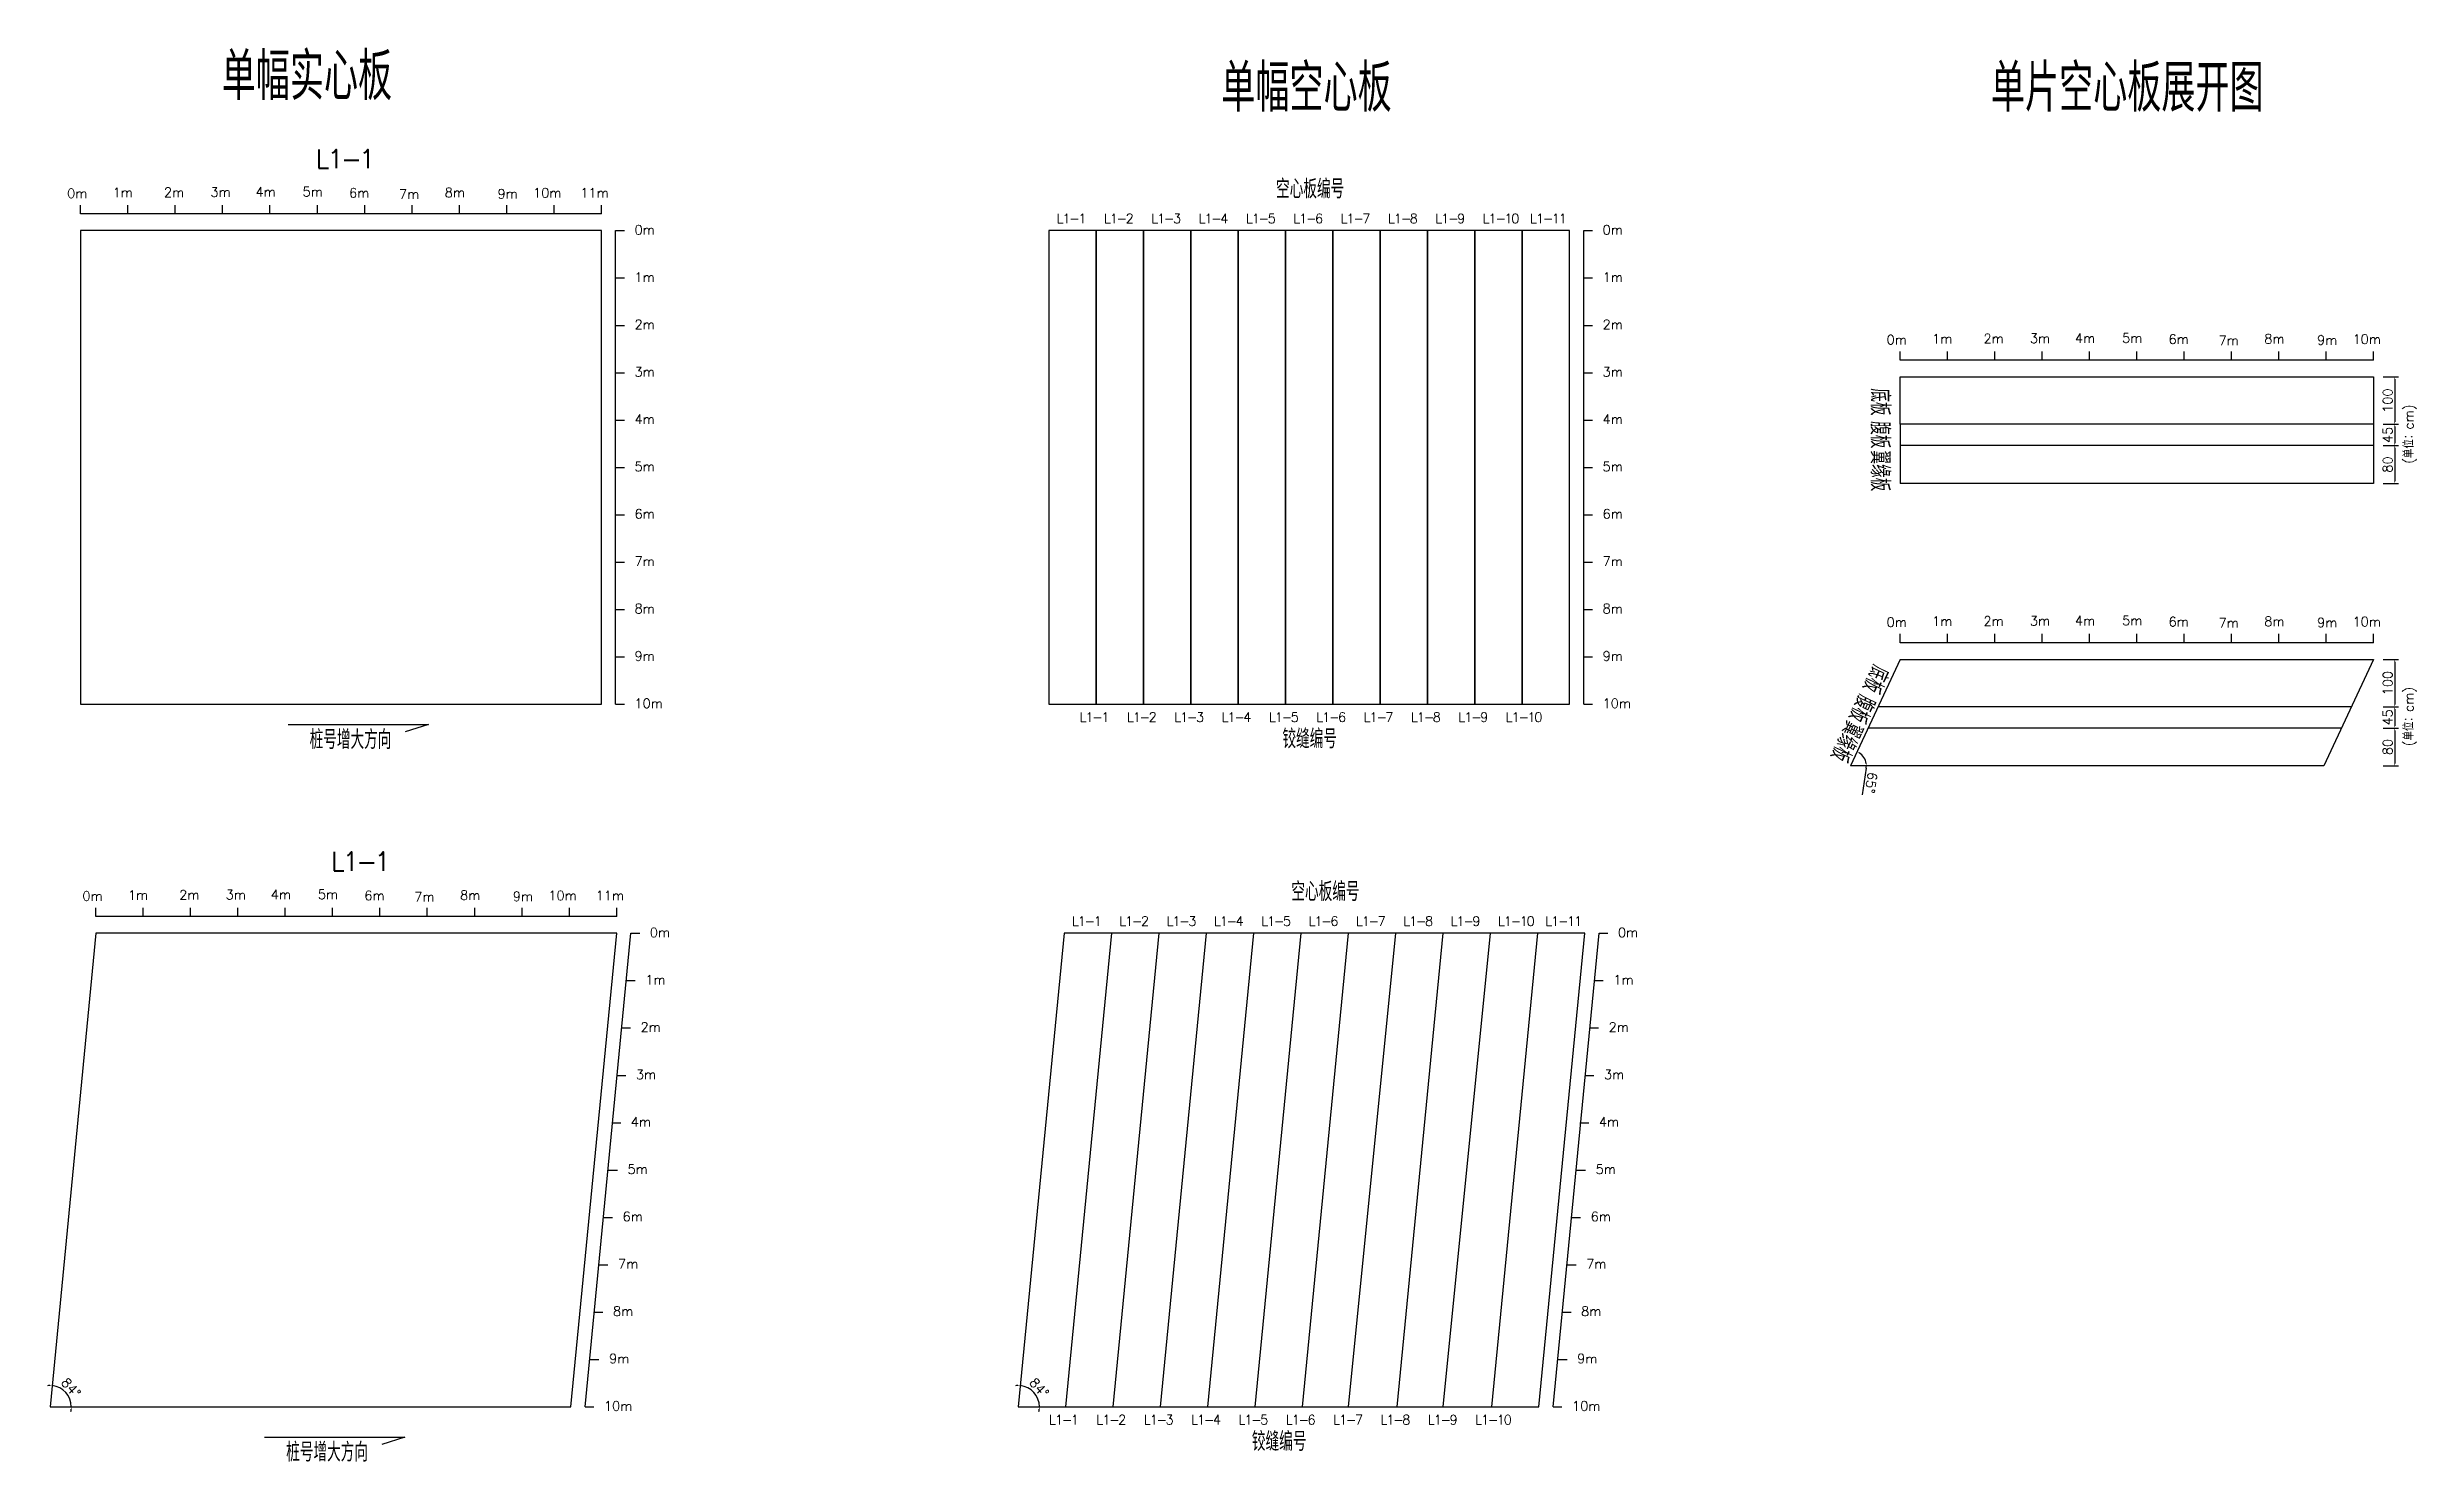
# Model space of a CAD drawing. Header units: millimetres. Extents: x -1282 to 12907, y -5521 to 1235.
# Drawn here: x -1258 to 3746, y -1751 to 1235 of the extents above; entities that cross this region are included whole.
import ezdxf

# ---------------------------------------------------------------- set-up
doc = ezdxf.new("R2010")
doc.units = ezdxf.units.MM
doc.layers.add('底图', color=7, linetype='Continuous')
doc.styles.get("Standard").update_dxf_attribs({"font": 'txt', "bigfont": 'gbcbig.shx'})
doc.dimstyles.new('ISO-25', dxfattribs={"dimtxt": 20, "dimasz": 5, "dimexe": 8, "dimexo": 20, "dimgap": 5, "dimtad": 1, "dimtxsty": 'Standard', "dimcen": 10, "dimadec": 0, "dimazin": 0, "dimtfac": 1, "dimtmove": 0, "dimatfit": 3, "dimfxl": 1, "dimarcsym": 0})

msp = doc.modelspace()

# ---------------------------------------------------------------- texts
at = {"layer": '底图'}
for s, insert, char_height, width, attachment_point in [('单幅实心板', (-889.88, 1224.1), 100, 705.605, 1), ('单幅空心板', (1221.369, 1199.61), 100, 705.605, 1), ('单片空心板展开图', (2847.062, 1199.61), 100, 705.605, 1), ('{\\T0.8;L1-1}', (-691.758, 1020.049), 40, 90.49877, 1), ('空心板编号', (1337.162, 956.399), 40, 230.21945, 1), ('0m', (-1173.489, 917.078), 20, 90.49877, 9), ('1m', (-1077.451, 918.989), 20, 90.49877, 9), ('2m', (-968.951, 919.393), 20, 90.49877, 9), ('3m', (-870.835, 919.794), 20, 90.49877, 9), ('4m', (-775.698, 920.205), 20, 90.49877, 9), ('5m', (-676.105, 920.608), 20, 90.49877, 9), ('6m', (-577.995, 918.046), 20, 90.49877, 9), ('7m', (-472.456, 915.476), 20, 90.49877, 9), ('8m', (-375.834, 918.855), 20, 90.49877, 9), ('9m', (-264.353, 916.281), 20, 90.49877, 9), ('10m', (-172.187, 918.177), 20, 90.49877, 9), ('11m', (-72.187, 918.177), 20, 90.49877, 9), ('0m', (-17.87, 860.179), 20, 90.49877, 1), ('{\\T0.8;L1-1}', (873.516, 884.111), 20, 90.49877, 1), ('{\\T0.8;L1-2}', (973.516, 884.111), 20, 90.49877, 1), ('{\\T0.8;L1-3}', (1073.516, 884.111), 20, 90.49877, 1), ('{\\T0.8;L1-4}', (1173.516, 884.111), 20, 90.49877, 1), ('{\\T0.8;L1-5}', (1273.516, 884.111), 20, 90.49877, 1), ('{\\T0.8;L1-6}', (1373.516, 884.111), 20, 90.49877, 1), ('{\\T0.8;L1-7}', (1473.516, 884.111), 20, 90.49877, 1), ('{\\T0.8;L1-8}', (1573.516, 884.111), 20, 90.49877, 1), ('{\\T0.8;L1-9}', (1673.516, 884.111), 20, 90.49877, 1), ('{\\T0.8;L1-10}', (1773.516, 884.111), 20, 90.49877, 1), ('{\\T0.8;L1-11}', (1873.516, 884.111), 20, 90.49877, 1), ('0m', (2026.884, 860.179), 20, 90.49877, 1), ('1m', (-17.87, 760.179), 20, 90.49877, 1), ('1m', (2026.884, 760.179), 20, 90.49877, 1), ('2m', (-17.87, 660.179), 20, 90.49877, 1), ('2m', (2026.884, 660.179), 20, 90.49877, 1), ('0m', (2669.566, 608.143), 20, 90.49877, 9), ('1m', (2765.604, 610.054), 20, 90.49877, 9), ('2m', (2874.105, 610.458), 20, 90.49877, 9), ('3m', (2972.221, 610.859), 20, 90.49877, 9), ('4m', (3067.358, 611.27), 20, 90.49877, 9), ('5m', (3166.951, 611.673), 20, 90.49877, 9), ('6m', (3265.061, 609.111), 20, 90.49877, 9), ('7m', (3370.6, 606.541), 20, 90.49877, 9), ('8m', (3467.222, 609.919), 20, 90.49877, 9), ('9m', (3578.703, 607.346), 20, 90.49877, 9), ('10m', (3670.869, 609.241), 20, 90.49877, 9), ('3m', (-17.87, 560.179), 20, 90.49877, 1), ('3m', (2026.884, 560.179), 20, 90.49877, 1), ('4m', (-17.87, 460.179), 20, 90.49877, 1), ('4m', (2026.884, 460.179), 20, 90.49877, 1), ('5m', (-17.87, 360.179), 20, 90.49877, 1), ('5m', (2026.884, 360.179), 20, 90.49877, 1), ('6m', (-17.87, 260.179), 20, 90.49877, 1), ('6m', (2026.884, 260.179), 20, 90.49877, 1), ('7m', (-17.87, 160.179), 20, 90.49877, 1), ('7m', (2026.884, 160.179), 20, 90.49877, 1), ('8m', (-17.87, 60.179), 20, 90.49877, 1), ('8m', (2026.884, 60.179), 20, 90.49877, 1), ('0m', (2669.566, 11.6), 20, 90.49877, 9), ('1m', (2765.604, 13.511), 20, 90.49877, 9), ('2m', (2874.105, 13.915), 20, 90.49877, 9), ('3m', (2972.221, 14.316), 20, 90.49877, 9), ('4m', (3067.358, 14.727), 20, 90.49877, 9), ('5m', (3166.951, 15.13), 20, 90.49877, 9), ('6m', (3265.061, 12.568), 20, 90.49877, 9), ('7m', (3370.6, 9.998), 20, 90.49877, 9), ('8m', (3467.222, 13.376), 20, 90.49877, 9), ('9m', (3578.703, 10.803), 20, 90.49877, 9), ('10m', (3670.869, 12.698), 20, 90.49877, 9), ('9m', (-17.87, -39.821), 20, 90.49877, 1), ('9m', (2026.884, -39.821), 20, 90.49877, 1), ('10m', (-17.87, -139.821), 20, 90.49877, 1), ('10m', (2026.884, -139.821), 20, 90.49877, 1), ('{\\T0.8;L1-1}', (922.135, -168.917), 20, 90.49877, 1), ('{\\T0.8;L1-2}', (1022.135, -168.917), 20, 90.49877, 1), ('{\\T0.8;L1-3}', (1122.135, -168.917), 20, 90.49877, 1), ('{\\T0.8;L1-4}', (1222.135, -168.917), 20, 90.49877, 1), ('{\\T0.8;L1-5}', (1322.135, -168.917), 20, 90.49877, 1), ('{\\T0.8;L1-6}', (1422.135, -168.917), 20, 90.49877, 1), ('{\\T0.8;L1-7}', (1522.135, -168.917), 20, 90.49877, 1), ('{\\T0.8;L1-8}', (1622.135, -168.917), 20, 90.49877, 1), ('{\\T0.8;L1-9}', (1722.135, -168.917), 20, 90.49877, 1), ('{\\T0.8;L1-10}', (1822.135, -168.917), 20, 90.49877, 1), ('桩号增大方向', (-704.144, -206.477), 40, 230.21945, 1), ('铰缝编号', (1350.633, -204.843), 40, 230.21945, 1), ('{\\T0.8;L1-1}', (-659.459, -463.786), 40, 90.49877, 1), ('0m', (-1141.191, -566.756), 20, 90.49877, 9), ('1m', (-1045.153, -564.845), 20, 90.49877, 9), ('2m', (-936.653, -564.442), 20, 90.49877, 9), ('3m', (-838.537, -564.04), 20, 90.49877, 9), ('4m', (-743.399, -563.629), 20, 90.49877, 9), ('5m', (-643.806, -563.226), 20, 90.49877, 9), ('6m', (-545.696, -565.788), 20, 90.49877, 9), ('7m', (-440.157, -568.358), 20, 90.49877, 9), ('8m', (-343.535, -564.98), 20, 90.49877, 9), ('9m', (-232.054, -567.553), 20, 90.49877, 9), ('10m', (-139.888, -565.658), 20, 90.49877, 9), ('11m', (-39.888, -565.658), 20, 90.49877, 9), ('空心板编号', (1369.461, -527.435), 40, 230.21945, 1), ('{\\T0.8;L1-1}', (905.815, -599.723), 20, 90.49877, 1), ('{\\T0.8;L1-2}', (1005.815, -599.723), 20, 90.49877, 1), ('{\\T0.8;L1-3}', (1105.815, -599.723), 20, 90.49877, 1), ('{\\T0.8;L1-4}', (1205.815, -599.723), 20, 90.49877, 1), ('{\\T0.8;L1-5}', (1305.815, -599.723), 20, 90.49877, 1), ('{\\T0.8;L1-6}', (1405.815, -599.723), 20, 90.49877, 1), ('{\\T0.8;L1-7}', (1505.815, -599.723), 20, 90.49877, 1), ('{\\T0.8;L1-8}', (1605.815, -599.723), 20, 90.49877, 1), ('{\\T0.8;L1-9}', (1705.815, -599.723), 20, 90.49877, 1), ('{\\T0.8;L1-10}', (1805.815, -599.723), 20, 90.49877, 1), ('{\\T0.8;L1-11}', (1905.815, -599.723), 20, 90.49877, 1), ('0m', (14.428, -623.655), 20, 90.49877, 1), ('0m', (2059.182, -623.655), 20, 90.49877, 1), ('1m', (4.876, -723.655), 20, 90.49877, 1), ('1m', (2049.63, -723.655), 20, 90.49877, 1), ('2m', (-5.195, -823.655), 20, 90.49877, 1), ('2m', (2039.558, -823.655), 20, 90.49877, 1), ('3m', (-15.007, -923.655), 20, 90.49877, 1), ('3m', (2029.747, -923.655), 20, 90.49877, 1), ('4m', (-25.8, -1023.655), 20, 90.49877, 1), ('4m', (2018.954, -1023.655), 20, 90.49877, 1), ('5m', (-32.595, -1123.655), 20, 90.49877, 1), ('5m', (2012.158, -1123.655), 20, 90.49877, 1), ('6m', (-43.045, -1223.655), 20, 90.49877, 1), ('6m', (2001.709, -1223.655), 20, 90.49877, 1), ('7m', (-52.624, -1323.655), 20, 90.49877, 1), ('7m', (1992.13, -1323.655), 20, 90.49877, 1), ('8m', (-63.31, -1423.655), 20, 90.49877, 1), ('8m', (1981.443, -1423.655), 20, 90.49877, 1), ('9m', (-71.64, -1523.655), 20, 90.49877, 1), ('9m', (1973.114, -1523.655), 20, 90.49877, 1), ('10m', (-82.406, -1623.655), 20, 90.49877, 1), ('10m', (1962.348, -1623.655), 20, 90.49877, 1), ('{\\T0.8;L1-1}', (857.599, -1652.751), 20, 90.49877, 1), ('{\\T0.8;L1-2}', (957.599, -1652.751), 20, 90.49877, 1), ('{\\T0.8;L1-3}', (1057.599, -1652.751), 20, 90.49877, 1), ('{\\T0.8;L1-4}', (1157.599, -1652.751), 20, 90.49877, 1), ('{\\T0.8;L1-5}', (1257.599, -1652.751), 20, 90.49877, 1), ('铰缝编号', (1286.097, -1688.677), 40, 230.21945, 1), ('{\\T0.8;L1-6}', (1357.599, -1652.751), 20, 90.49877, 1), ('{\\T0.8;L1-7}', (1457.599, -1652.751), 20, 90.49877, 1), ('{\\T0.8;L1-8}', (1557.599, -1652.751), 20, 90.49877, 1), ('{\\T0.8;L1-9}', (1657.599, -1652.751), 20, 90.49877, 1), ('{\\T0.8;L1-10}', (1757.599, -1652.751), 20, 90.49877, 1), ('桩号增大方向', (-753.655, -1711.112), 40, 230.21945, 1)]:
    msp.add_mtext(s, dxfattribs=dict(at, insert=insert, char_height=char_height, width=width, attachment_point=attachment_point))
for s, insert, char_height, width, attachment_point, rotation in [('底板', (2592.707, 515.378), 40, 230.21945, 7, 270), ('(单位：cm)', (3746.143, 481.292), 20, 137.0343, 9, 90), ('腹板', (2592.707, 446.06), 40, 230.21945, 7, 270), ('翼缘板', (2592.707, 384.187), 40, 230.21945, 7, 270), ('底板', (2597.634, -64.449), 40, 230.21945, 7, 245), ('腹板', (2568.339, -127.273), 40, 230.21945, 7, 245), ('(单位：cm)', (3746.143, -115.251), 20, 137.0343, 9, 90), ('翼缘板', (2542.19, -183.349), 40, 230.21945, 7, 245)]:
    msp.add_mtext(s, dxfattribs=dict(at, insert=insert, char_height=char_height, width=width, attachment_point=attachment_point, rotation=rotation))

# ---------------------------------------------------------------- blocks, each defined once
blk = doc.blocks.new('*D35')
at = {"layer": 'Defpoints', "color": 0}
for p in [(-1155.5, -635.5), (-1252.4, -1635.5), (-1252.4, -1635.5), (-1212.8, -1614.3), (-1152.4, -1635.5)]:
    blk.add_point(p, dxfattribs=at)
at = {"layer": '底图', "color": 0, "lineweight": -2}
for start, end in [(90.8492, 97.2294), (0, 84.4691), (347.2397, 353.6198)]:
    blk.add_arc((-1252.4, -1635.5), 44.9, start, end, dxfattribs=at)
at = {"layer": '底图', "color": 0}
for points in [[(-1253, -1589.7), (-1253.1, -1591.4), (-1248, -1590.8)], [(-1208.6, -1640.4), (-1206.9, -1640.5), (-1207.4, -1635.5)]]:
    blk.add_solid(points, dxfattribs=at)
at = {"layer": '底图', "color": 0, "insert": (-1208, -1595.2), "char_height": 20, "attachment_point": 5, "rotation": 312.2345}
blk.add_mtext('84°', dxfattribs=at)
blk = doc.blocks.new('*D28')
at = {"layer": 'Defpoints', "color": 0}
for p in [(889.2, -635.5), (792.4, -1635.5), (792.4, -1635.5), (832, -1614.3), (892.4, -1635.5)]:
    blk.add_point(p, dxfattribs=at)
at = {"layer": '底图', "color": 0, "lineweight": -2}
for start, end in [(90.8492, 97.2294), (360, 84.4691), (347.2397, 353.6198)]:
    blk.add_arc((792.4, -1635.5), 44.9, start, end, dxfattribs=at)
at = {"layer": '底图', "color": 0}
for points in [[(791.8, -1589.7), (791.7, -1591.4), (796.7, -1590.8)], [(836.2, -1640.4), (837.9, -1640.5), (837.3, -1635.5)]]:
    blk.add_solid(points, dxfattribs=at)
at = {"layer": '底图', "color": 0, "insert": (836.8, -1595.2), "char_height": 20, "attachment_point": 5, "rotation": 312.2345}
blk.add_mtext('84°', dxfattribs=at)
blk = doc.blocks.new('*D10')
at = {"layer": 'Defpoints', "color": 0}
for p in [(3655.2, 539.4), (3655.2, 439.4), (3699.9, 439.4)]:
    blk.add_point(p, dxfattribs=at)
at = {"layer": '底图', "color": 0, "lineweight": -2}
for p, q in [((3675.2, 539.4), (3707.9, 539.4)), ((3699.9, 534.4), (3699.9, 444.4)), ((3675.2, 439.4), (3707.9, 439.4))]:
    blk.add_line(p, q, dxfattribs=at)
at = {"layer": '底图', "color": 0}
for points in [[(3699, 534.4), (3700.7, 534.4), (3699.9, 539.4)], [(3699, 444.4), (3700.7, 444.4), (3699.9, 439.4)]]:
    blk.add_solid(points, dxfattribs=at)
at = {"layer": '底图', "color": 0, "insert": (3684.9, 489.4), "char_height": 20, "attachment_point": 5, "rotation": 90}
blk.add_mtext('100', dxfattribs=at)
blk = doc.blocks.new('*D11')
at = {"layer": 'Defpoints', "color": 0}
for p in [(3655.2, 439.4), (3655.2, 394.4), (3699.9, 394.4)]:
    blk.add_point(p, dxfattribs=at)
at = {"layer": '底图', "color": 0, "lineweight": -2}
for p, q in [((3675.2, 439.4), (3707.9, 439.4)), ((3699.9, 434.4), (3699.9, 399.4)), ((3675.2, 394.4), (3707.9, 394.4))]:
    blk.add_line(p, q, dxfattribs=at)
at = {"layer": '底图', "color": 0}
for points in [[(3699, 434.4), (3700.7, 434.4), (3699.9, 439.4)], [(3699, 399.4), (3700.7, 399.4), (3699.9, 394.4)]]:
    blk.add_solid(points, dxfattribs=at)
at = {"layer": '底图', "color": 0, "insert": (3684.9, 416.9), "char_height": 20, "attachment_point": 5, "rotation": 90}
blk.add_mtext('45', dxfattribs=at)
blk = doc.blocks.new('*D12')
at = {"layer": 'Defpoints', "color": 0}
for p in [(3655.2, 394.4), (3655.2, 314.4), (3699.9, 314.4)]:
    blk.add_point(p, dxfattribs=at)
at = {"layer": '底图', "color": 0, "lineweight": -2}
for p, q in [((3675.2, 394.4), (3707.9, 394.4)), ((3699.9, 389.4), (3699.9, 319.4)), ((3675.2, 314.4), (3707.9, 314.4))]:
    blk.add_line(p, q, dxfattribs=at)
at = {"layer": '底图', "color": 0}
for points in [[(3699, 389.4), (3700.7, 389.4), (3699.9, 394.4)], [(3699, 319.4), (3700.7, 319.4), (3699.9, 314.4)]]:
    blk.add_solid(points, dxfattribs=at)
at = {"layer": '底图', "color": 0, "insert": (3684.9, 354.4), "char_height": 20, "attachment_point": 5, "rotation": 90}
blk.add_mtext('80', dxfattribs=at)
blk = doc.blocks.new('*D24')
at = {"layer": 'Defpoints', "color": 0}
for p in [(3655.2, -57.1), (3655.2, -157.1), (3699.9, -157.1)]:
    blk.add_point(p, dxfattribs=at)
at = {"layer": '底图', "color": 0, "lineweight": -2}
for p, q in [((3675.2, -57.1), (3707.9, -57.1)), ((3699.9, -62.1), (3699.9, -152.1)), ((3675.2, -157.1), (3707.9, -157.1))]:
    blk.add_line(p, q, dxfattribs=at)
at = {"layer": '底图', "color": 0}
for points in [[(3699, -62.1), (3700.7, -62.1), (3699.9, -57.1)], [(3699, -152.1), (3700.7, -152.1), (3699.9, -157.1)]]:
    blk.add_solid(points, dxfattribs=at)
at = {"layer": '底图', "color": 0, "insert": (3684.9, -107.1), "char_height": 20, "attachment_point": 5, "rotation": 90}
blk.add_mtext('100', dxfattribs=at)
blk = doc.blocks.new('*D25')
at = {"layer": 'Defpoints', "color": 0}
for p in [(3655.2, -157.1), (3655.2, -202.1), (3699.9, -202.1)]:
    blk.add_point(p, dxfattribs=at)
at = {"layer": '底图', "color": 0, "lineweight": -2}
for p, q in [((3675.2, -157.1), (3707.9, -157.1)), ((3699.9, -162.1), (3699.9, -197.1)), ((3675.2, -202.1), (3707.9, -202.1))]:
    blk.add_line(p, q, dxfattribs=at)
at = {"layer": '底图', "color": 0}
for points in [[(3699, -162.1), (3700.7, -162.1), (3699.9, -157.1)], [(3699, -197.1), (3700.7, -197.1), (3699.9, -202.1)]]:
    blk.add_solid(points, dxfattribs=at)
at = {"layer": '底图', "color": 0, "insert": (3684.9, -179.6), "char_height": 20, "attachment_point": 5, "rotation": 90}
blk.add_mtext('45', dxfattribs=at)
blk = doc.blocks.new('*D26')
at = {"layer": 'Defpoints', "color": 0}
for p in [(3655.2, -202.1), (3655.2, -282.1), (3699.9, -282.1)]:
    blk.add_point(p, dxfattribs=at)
at = {"layer": '底图', "color": 0, "lineweight": -2}
for p, q in [((3675.2, -202.1), (3707.9, -202.1)), ((3699.9, -207.1), (3699.9, -277.1)), ((3675.2, -282.1), (3707.9, -282.1))]:
    blk.add_line(p, q, dxfattribs=at)
at = {"layer": '底图', "color": 0}
for points in [[(3699, -207.1), (3700.7, -207.1), (3699.9, -202.1)], [(3699, -277.1), (3700.7, -277.1), (3699.9, -282.1)]]:
    blk.add_solid(points, dxfattribs=at)
at = {"layer": '底图', "color": 0, "insert": (3684.9, -242.1), "char_height": 20, "attachment_point": 5, "rotation": 90}
blk.add_mtext('80', dxfattribs=at)
blk = doc.blocks.new('*D27')
at = {"layer": 'Defpoints', "color": 0}
for p in [(2655.2, -57.1), (2550.5, -282.1), (2550.5, -282.1), (2574.8, -259.2), (3550.5, -282.1)]:
    blk.add_point(p, dxfattribs=at)
at = {"layer": '底图', "color": 0, "lineweight": -2}
blk.add_line((2583.5, -287.1), (2575.1, -343.2), dxfattribs=at)
for start, end in [(8.5728, 56.4587), (351.4272, 0)]:
    blk.add_arc((2550.5, -282.1), 33.4, start, end, dxfattribs=at)
at = {"layer": '底图', "color": 0}
for points in [[(2568.5, -255), (2569.3, -253.5), (2564.6, -251.8)], [(2584.4, -277.1), (2582.7, -277.2), (2583.9, -282.1)]]:
    blk.add_solid(points, dxfattribs=at)
at = {"layer": '底图', "color": 0, "insert": (2594.1, -317.4), "char_height": 20, "attachment_point": 5, "rotation": 261.4272}
blk.add_mtext('65°', dxfattribs=at)

# ---------------------------------------------------------------- dimensions: what is measured, and where the dimension line sits
at = {"layer": '底图'}
for base, p1, p2, picture, middle in [((3699.877, 439.41), (3655.226, 539.41), (3655.226, 439.41), '*D10', (3684.877, 489.41)), ((3699.877, -157.133), (3655.226, -57.133), (3655.226, -157.133), '*D24', (3684.877, -107.133))]:
    dim = msp.add_linear_dim(base=base, p1=p1, p2=p2, angle=270, dimstyle='ISO-25', dxfattribs=at)
    dim.commit()
    dim.dimension.update_dxf_attribs({"geometry": picture, "text_midpoint": middle})
for base, p1, p2, picture, middle in [((3699.877, 394.41), (3655.226, 439.41), (3655.226, 394.41), '*D11', (3684.877, 416.91)), ((3699.877, 314.41), (3655.226, 394.41), (3655.226, 314.41), '*D12', (3684.877, 354.41)), ((3699.877, -202.133), (3655.226, -157.133), (3655.226, -202.133), '*D25', (3684.877, -179.633)), ((3699.877, -282.133), (3655.226, -202.133), (3655.226, -282.133), '*D26', (3684.877, -242.133))]:
    dim = msp.add_linear_dim(base=base, p1=p1, p2=p2, angle=270, dimstyle='ISO-25', override={"dimtmove": 1}, dxfattribs=at)
    dim.commit()
    dim.dimension.update_dxf_attribs({"geometry": picture, "text_midpoint": middle})
for base, line1, line2, picture, middle in [((2574.778, -259.17), ((3550.457, -282.133), (2550.457, -282.133)), ((2655.226, -57.133), (2550.457, -282.133)), '*D27', (2594.141, -317.372)), ((-1212.757, -1614.29), ((-1252.365, -1635.489), (-1152.365, -1635.489)), ((-1155.531, -635.489), (-1252.365, -1635.489)), '*D35', (-1207.997, -1595.21)), ((831.997, -1614.29), ((792.388, -1635.489), (892.388, -1635.489)), ((889.222, -635.489), (792.388, -1635.489)), '*D28', (836.757, -1595.21))]:
    dim = msp.add_angular_dim_2l(base=base, line1=line1, line2=line2, dimstyle='ISO-25', dxfattribs=at)
    dim.commit()
    dim.dimension.update_dxf_attribs({"geometry": picture, "text_midpoint": middle})

# ---------------------------------------------------------------- linework, layer by layer
at = {"layer": '底图'}
for p, q in [((-1187.829, 883.583), (-1187.829, 902.189)), ((-1087.829, 883.583), (-1087.829, 902.189)), ((-987.829, 883.583), (-987.829, 902.189)), ((-887.829, 883.583), (-887.829, 902.189)), ((-787.829, 883.583), (-787.829, 902.189)), ((-687.829, 883.583), (-687.829, 902.189)), ((-587.829, 883.583), (-587.829, 902.189)), ((-487.829, 883.583), (-487.829, 902.189)), ((-387.829, 883.583), (-387.829, 902.189)), ((-287.829, 883.583), (-287.829, 902.189)), ((-187.829, 883.583), (-187.829, 902.189)), ((-87.829, 883.583), (-87.829, 902.189)), ((-87.829, 883.583), (-1187.829, 883.583)), ((-1187.829, 848.345), (-1187.829, -151.655)), ((-1087.829, 848.345), (-1187.829, 848.345)), ((-987.829, 848.345), (-1087.829, 848.345)), ((-887.829, 848.345), (-987.829, 848.345)), ((-787.829, 848.345), (-887.829, 848.345)), ((-687.829, 848.345), (-787.829, 848.345)), ((-587.829, 848.345), (-687.829, 848.345)), ((-487.829, 848.345), (-587.829, 848.345)), ((-387.829, 848.345), (-487.829, 848.345)), ((-287.829, 848.345), (-387.829, 848.345)), ((-187.829, 848.345), (-287.829, 848.345)), ((-87.829, 848.345), (-187.829, 848.345)), ((-87.829, -151.655), (-87.829, 848.345)), ((-57.813, -151.655), (-57.813, 848.345)), ((-57.813, 848.345), (-39.206, 848.345)), ((856.924, 848.345), (856.924, -151.655)), ((956.924, 848.345), (856.924, 848.345)), ((956.924, -151.655), (956.924, 848.345)), ((956.924, 848.345), (956.924, -151.655)), ((1056.924, 848.345), (956.924, 848.345)), ((1056.924, -151.655), (1056.924, 848.345)), ((1056.924, 848.345), (1056.924, -151.655)), ((1156.924, 848.345), (1056.924, 848.345)), ((1156.924, -151.655), (1156.924, 848.345)), ((1156.924, 848.345), (1156.924, -151.655)), ((1256.924, 848.345), (1156.924, 848.345)), ((1256.924, -151.655), (1256.924, 848.345)), ((1256.924, 848.345), (1256.924, -151.655)), ((1356.924, 848.345), (1256.924, 848.345)), ((1356.924, -151.655), (1356.924, 848.345)), ((1356.924, 848.345), (1356.924, -151.655)), ((1456.924, 848.345), (1356.924, 848.345)), ((1456.924, -151.655), (1456.924, 848.345)), ((1456.924, 848.345), (1456.924, -151.655)), ((1556.924, 848.345), (1456.924, 848.345)), ((1556.924, -151.655), (1556.924, 848.345)), ((1556.924, 848.345), (1556.924, -151.655)), ((1656.924, 848.345), (1556.924, 848.345)), ((1656.924, -151.655), (1656.924, 848.345)), ((1656.924, 848.345), (1656.924, -151.655)), ((1756.924, 848.345), (1656.924, 848.345)), ((1756.924, -151.655), (1756.924, 848.345)), ((1756.924, 848.345), (1756.924, -151.655)), ((1856.924, 848.345), (1756.924, 848.345)), ((1856.924, -151.655), (1856.924, 848.345)), ((1856.924, 848.345), (1856.924, -151.655)), ((1956.924, 848.345), (1856.924, 848.345)), ((1956.924, -151.655), (1956.924, 848.345)), ((1986.941, -151.655), (1986.941, 848.345)), ((1986.941, 848.345), (2005.548, 848.345)), ((-57.813, 748.345), (-39.206, 748.345)), ((1986.941, 748.345), (2005.548, 748.345)), ((-57.813, 648.345), (-39.206, 648.345)), ((1986.941, 648.345), (2005.548, 648.345)), ((2655.226, 574.647), (2655.226, 593.254)), ((3655.226, 574.647), (2655.226, 574.647)), ((2755.226, 574.647), (2755.226, 593.254)), ((2855.226, 574.647), (2855.226, 593.254)), ((2955.226, 574.647), (2955.226, 593.254)), ((3055.226, 574.647), (3055.226, 593.254)), ((3155.226, 574.647), (3155.226, 593.254)), ((3255.226, 574.647), (3255.226, 593.254)), ((3355.226, 574.647), (3355.226, 593.254)), ((3455.226, 574.647), (3455.226, 593.254)), ((3555.226, 574.647), (3555.226, 593.254)), ((3655.226, 574.647), (3655.226, 593.254)), ((-57.813, 548.345), (-39.206, 548.345)), ((1986.941, 548.345), (2005.548, 548.345)), ((2655.226, 539.41), (3655.226, 539.41)), ((2655.226, 439.41), (2655.226, 539.41)), ((3655.226, 539.41), (3655.226, 439.41)), ((-57.813, 448.345), (-39.206, 448.345)), ((1986.941, 448.345), (2005.548, 448.345)), ((3655.226, 439.41), (2655.226, 439.41)), ((2655.226, 439.41), (2655.226, 394.41)), ((3655.226, 439.41), (3655.226, 394.41)), ((3655.226, 394.41), (2655.226, 394.41)), ((2655.226, 394.41), (2655.226, 314.41)), ((3655.226, 394.41), (3655.226, 314.41)), ((-57.813, 348.345), (-39.206, 348.345)), ((1986.941, 348.345), (2005.548, 348.345)), ((3655.226, 314.41), (2655.226, 314.41)), ((-57.813, 248.345), (-39.206, 248.345)), ((1986.941, 248.345), (2005.548, 248.345)), ((-57.813, 148.345), (-39.206, 148.345)), ((1986.941, 148.345), (2005.548, 148.345)), ((-57.813, 48.345), (-39.206, 48.345)), ((1986.941, 48.345), (2005.548, 48.345)), ((2655.226, -21.895), (2655.226, -3.289)), ((3655.226, -21.895), (2655.226, -21.895)), ((2755.226, -21.895), (2755.226, -3.289)), ((2855.226, -21.895), (2855.226, -3.289)), ((2955.226, -21.895), (2955.226, -3.289)), ((3055.226, -21.895), (3055.226, -3.289)), ((3155.226, -21.895), (3155.226, -3.289)), ((3255.226, -21.895), (3255.226, -3.289)), ((3355.226, -21.895), (3355.226, -3.289)), ((3455.226, -21.895), (3455.226, -3.289)), ((3555.226, -21.895), (3555.226, -3.289)), ((3655.226, -21.895), (3655.226, -3.289)), ((-57.813, -51.655), (-39.206, -51.655)), ((1986.941, -51.655), (2005.548, -51.655)), ((2655.226, -57.133), (2550.457, -282.133)), ((2655.226, -57.133), (3655.226, -57.133)), ((3655.226, -57.133), (3550.457, -282.133)), ((-1187.829, -151.655), (-1087.829, -151.655)), ((-1087.829, -151.655), (-987.829, -151.655)), ((-987.829, -151.655), (-887.829, -151.655)), ((-887.829, -151.655), (-787.829, -151.655)), ((-787.829, -151.655), (-687.829, -151.655)), ((-749.645, -194.687), (-453.236, -194.687)), ((-687.829, -151.655), (-587.829, -151.655)), ((-587.829, -151.655), (-487.829, -151.655)), ((-453.236, -194.687), (-502.051, -210.288)), ((-487.829, -151.655), (-387.829, -151.655)), ((-387.829, -151.655), (-287.829, -151.655)), ((-287.829, -151.655), (-187.829, -151.655)), ((-187.829, -151.655), (-87.829, -151.655)), ((-57.813, -151.655), (-39.206, -151.655)), ((856.924, -151.655), (956.924, -151.655)), ((956.924, -151.655), (1056.924, -151.655)), ((1056.924, -151.655), (1156.924, -151.655)), ((1156.924, -151.655), (1256.924, -151.655)), ((1256.924, -151.655), (1356.924, -151.655)), ((1356.924, -151.655), (1456.924, -151.655)), ((1456.924, -151.655), (1556.924, -151.655)), ((1556.924, -151.655), (1656.924, -151.655)), ((1656.924, -151.655), (1756.924, -151.655)), ((1756.924, -151.655), (1856.924, -151.655)), ((1856.924, -151.655), (1956.924, -151.655)), ((1986.941, -151.655), (2005.548, -151.655)), ((3608.662, -157.133), (2608.662, -157.133)), ((3587.708, -202.133), (2587.708, -202.133)), ((3550.457, -282.133), (2550.457, -282.133)), ((-1155.531, -600.252), (-1155.531, -581.645)), ((-55.531, -600.252), (-1155.531, -600.252)), ((-1055.531, -600.252), (-1055.531, -581.645)), ((-955.531, -600.252), (-955.531, -581.645)), ((-855.531, -600.252), (-855.531, -581.645)), ((-755.531, -600.252), (-755.531, -581.645)), ((-655.531, -600.252), (-655.531, -581.645)), ((-555.531, -600.252), (-555.531, -581.645)), ((-455.531, -600.252), (-455.531, -581.645)), ((-355.531, -600.252), (-355.531, -581.645)), ((-255.531, -600.252), (-255.531, -581.645)), ((-155.531, -600.252), (-155.531, -581.645)), ((-55.531, -600.252), (-55.531, -581.645)), ((-1155.531, -635.489), (-1252.365, -1635.489)), ((-1055.531, -635.489), (-1155.531, -635.489)), ((-955.531, -635.489), (-1055.531, -635.489)), ((-855.531, -635.489), (-955.531, -635.489)), ((-755.531, -635.489), (-855.531, -635.489)), ((-655.531, -635.489), (-755.531, -635.489)), ((-555.531, -635.489), (-655.531, -635.489)), ((-455.531, -635.489), (-555.531, -635.489)), ((-355.531, -635.489), (-455.531, -635.489)), ((-255.531, -635.489), (-355.531, -635.489)), ((-155.531, -635.489), (-255.531, -635.489)), ((-55.531, -635.489), (-155.531, -635.489)), ((-152.365, -1635.489), (-55.531, -635.489)), ((-122.348, -1635.489), (-25.514, -635.489)), ((-122.348, -1635.489), (-25.514, -635.489)), ((-25.514, -635.489), (-6.907, -635.489)), ((889.222, -635.489), (792.388, -1635.489)), ((989.222, -635.489), (889.222, -635.489)), ((989.222, -635.489), (892.388, -1635.489)), ((1089.222, -635.489), (989.222, -635.489)), ((1089.222, -635.489), (992.388, -1635.489)), ((1189.222, -635.489), (1089.222, -635.489)), ((1189.222, -635.489), (1092.388, -1635.489)), ((1289.222, -635.489), (1189.222, -635.489)), ((1289.222, -635.489), (1192.388, -1635.489)), ((1389.222, -635.489), (1289.222, -635.489)), ((1389.222, -635.489), (1292.388, -1635.489)), ((1489.222, -635.489), (1389.222, -635.489)), ((1489.222, -635.489), (1392.388, -1635.489)), ((1589.222, -635.489), (1489.222, -635.489)), ((1589.222, -635.489), (1489.222, -1635.489)), ((1689.222, -635.489), (1589.222, -635.489)), ((1689.222, -635.489), (1592.388, -1635.489)), ((1789.222, -635.489), (1689.222, -635.489)), ((1789.222, -635.489), (1689.222, -1635.489)), ((1889.222, -635.489), (1789.222, -635.489)), ((1889.222, -635.489), (1792.388, -1635.489)), ((1989.222, -635.489), (1889.222, -635.489)), ((1892.388, -1635.489), (1989.222, -635.489)), ((1922.405, -1635.489), (2019.239, -635.489)), ((1922.405, -1635.489), (2019.239, -635.489)), ((2019.239, -635.489), (2037.846, -635.489)), ((-35.067, -735.489), (-16.46, -735.489)), ((2009.687, -735.489), (2028.294, -735.489)), ((-45.138, -835.489), (-26.531, -835.489)), ((1999.616, -835.489), (2018.223, -835.489)), ((-54.95, -935.489), (-36.343, -935.489)), ((1989.804, -935.489), (2008.411, -935.489)), ((-65.743, -1035.489), (-47.136, -1035.489)), ((1979.011, -1035.489), (1997.618, -1035.489)), ((-72.538, -1135.489), (-53.931, -1135.489)), ((1972.216, -1135.489), (1990.823, -1135.489)), ((-82.988, -1235.489), (-64.381, -1235.489)), ((1961.766, -1235.489), (1980.373, -1235.489)), ((-92.567, -1335.489), (-73.96, -1335.489)), ((1952.187, -1335.489), (1970.794, -1335.489)), ((-103.253, -1435.489), (-84.646, -1435.489)), ((1941.501, -1435.489), (1960.107, -1435.489)), ((-111.582, -1535.489), (-92.975, -1535.489)), ((1933.171, -1535.489), (1951.778, -1535.489)), ((-1252.365, -1635.489), (-1152.365, -1635.489)), ((-1152.365, -1635.489), (-1052.365, -1635.489)), ((-1052.365, -1635.489), (-952.365, -1635.489)), ((-952.365, -1635.489), (-852.365, -1635.489)), ((-852.365, -1635.489), (-752.365, -1635.489)), ((-752.365, -1635.489), (-652.365, -1635.489)), ((-652.365, -1635.489), (-552.365, -1635.489)), ((-552.365, -1635.489), (-452.365, -1635.489)), ((-452.365, -1635.489), (-352.365, -1635.489)), ((-352.365, -1635.489), (-252.365, -1635.489)), ((-252.365, -1635.489), (-152.365, -1635.489)), ((-122.348, -1635.489), (-103.741, -1635.489)), ((792.388, -1635.489), (892.388, -1635.489)), ((892.388, -1635.489), (992.388, -1635.489)), ((992.388, -1635.489), (1092.388, -1635.489)), ((1092.388, -1635.489), (1192.388, -1635.489)), ((1192.388, -1635.489), (1292.388, -1635.489)), ((1292.388, -1635.489), (1392.388, -1635.489)), ((1392.388, -1635.489), (1492.388, -1635.489)), ((1492.388, -1635.489), (1592.388, -1635.489)), ((1592.388, -1635.489), (1692.388, -1635.489)), ((1692.388, -1635.489), (1792.388, -1635.489)), ((1792.388, -1635.489), (1892.388, -1635.489)), ((1922.405, -1635.489), (1941.012, -1635.489)), ((-799.156, -1699.322), (-502.747, -1699.322)), ((-502.747, -1699.322), (-551.563, -1714.923))]:
    msp.add_line(p, q, dxfattribs=at)

msp.set_redraw_order([(e.dxf.handle, doc.entitydb.next_handle()) for e in msp.query("TEXT MTEXT ATTDEF DIMENSION ARC_DIMENSION")])  # texts and dimensions are drawn at this point

doc.saveas('drawing.dxf')
